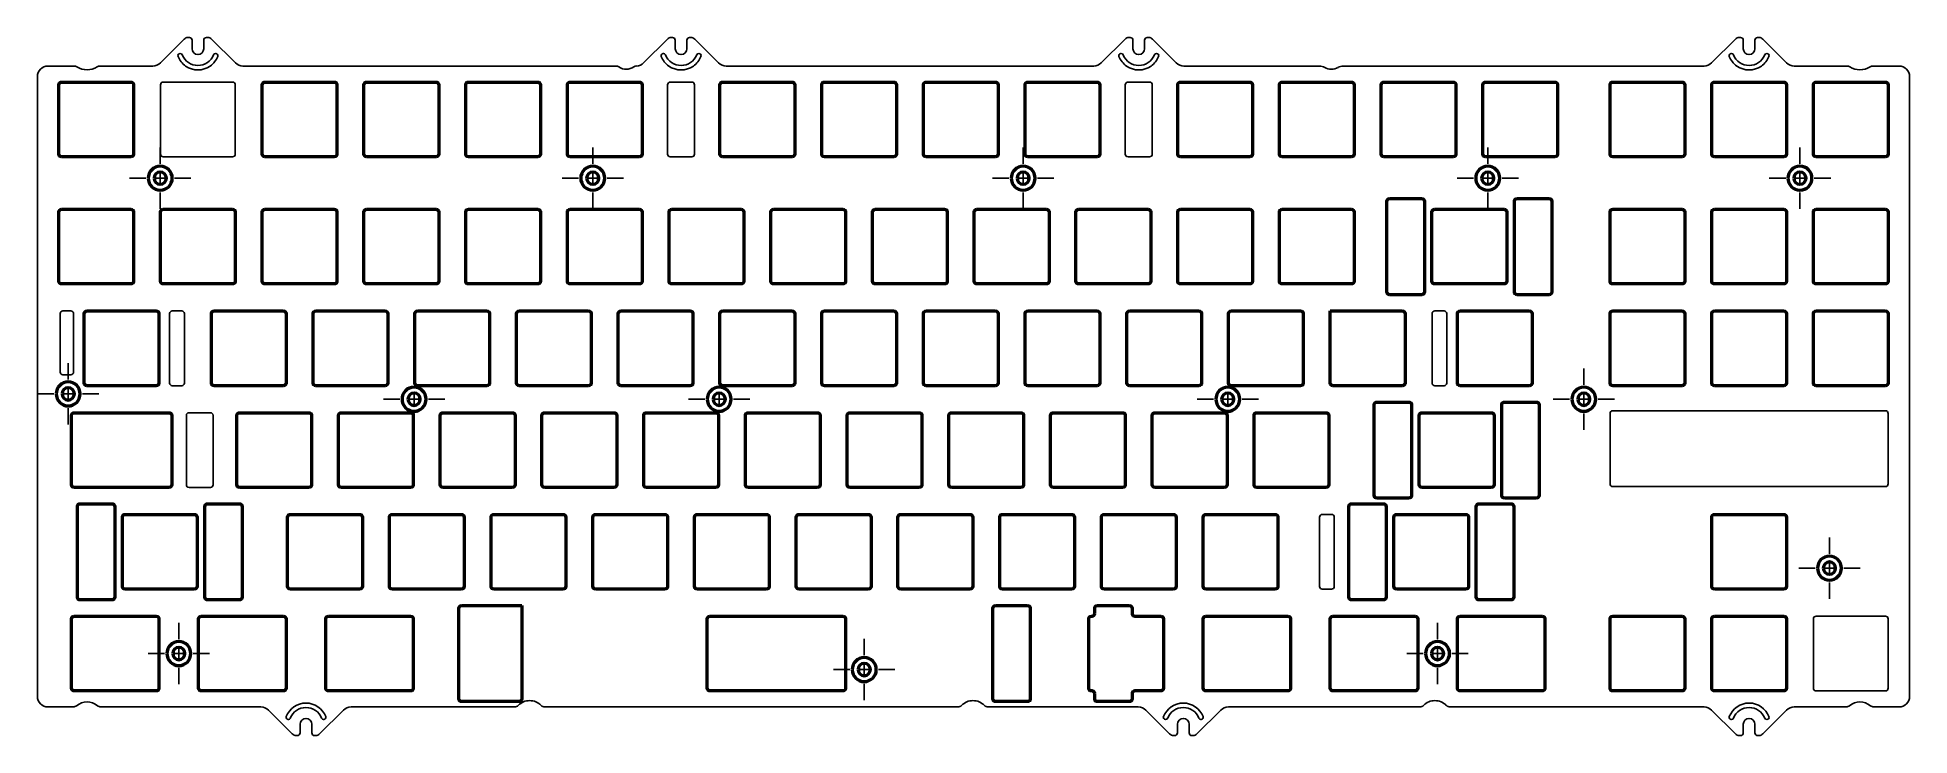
# Model space of a CAD drawing. Header units: millimetres. Extents: x 1045 to 1396, y -1258 to -1127.
import ezdxf

# ---------------------------------------------------------------- set-up
doc = ezdxf.new("R2010")
doc.units = ezdxf.units.MM
doc.header["$MEASUREMENT"] = 0
doc.linetypes.add('CENTER2', pattern=[28.575, 19.05, -3.175, 3.175, -3.175])
doc.layers.add('COMPOUND', color=7, linetype='CONTINUOUS')
doc.layers.add('Smart Centers', color=7, linetype='CENTER2', lineweight=25)
doc.layers.add('Visible', color=7, linetype='CONTINUOUS', lineweight=50)

# ---------------------------------------------------------------- blocks, each defined once
blk = doc.blocks.new('*U1')
at = {"layer": 'Smart Centers', "color": 0, "ltscale": 0.75, "transparency": 16777216}
for p, q in [((0, 2.68), (0, 5.75)), ((-5.75, 0), (-2.68, 0)), ((2.68, 0), (5.75, 0)), ((0, -5.75), (0, -2.68))]:
    blk.add_line(p, q, dxfattribs=at)
at = {"layer": 'Smart Centers', "color": 0, "linetype": 'Continuous', "ltscale": 0.75, "transparency": 16777216}
for p, q in [((-0.89, 0), (0.89, 0)), ((0, -0.89), (0, 0.89))]:
    blk.add_line(p, q, dxfattribs=at)
blk = doc.blocks.new('*U2')
at = {"layer": 'Smart Centers', "color": 0, "ltscale": 0.75, "transparency": 16777216}
for p, q in [((0, 2.68), (0, 5.75)), ((-5.75, 0), (-2.68, 0)), ((2.68, 0), (5.75, 0)), ((0, -5.75), (0, -2.68))]:
    blk.add_line(p, q, dxfattribs=at)
at = {"layer": 'Smart Centers', "color": 0, "linetype": 'Continuous', "ltscale": 0.75, "transparency": 16777216}
for p, q in [((-0.89, 0), (0.89, 0)), ((0, -0.89), (0, 0.89))]:
    blk.add_line(p, q, dxfattribs=at)
blk = doc.blocks.new('*U3')
at = {"layer": 'Smart Centers', "color": 0, "ltscale": 0.75, "transparency": 16777216}
for p, q in [((0, 2.68), (0, 5.75)), ((-5.75, 0), (-2.68, 0)), ((2.68, 0), (5.75, 0)), ((0, -5.75), (0, -2.68))]:
    blk.add_line(p, q, dxfattribs=at)
at = {"layer": 'Smart Centers', "color": 0, "linetype": 'Continuous', "ltscale": 0.75, "transparency": 16777216}
for p, q in [((-0.89, 0), (0.89, 0)), ((0, -0.89), (0, 0.89))]:
    blk.add_line(p, q, dxfattribs=at)
blk = doc.blocks.new('*U4')
at = {"layer": 'Smart Centers', "color": 0, "ltscale": 0.75, "transparency": 16777216}
for p, q in [((0, 2.68), (0, 5.75)), ((-5.75, 0), (-2.68, 0)), ((2.68, 0), (5.75, 0)), ((0, -5.75), (0, -2.68))]:
    blk.add_line(p, q, dxfattribs=at)
at = {"layer": 'Smart Centers', "color": 0, "linetype": 'Continuous', "ltscale": 0.75, "transparency": 16777216}
for p, q in [((-0.89, 0), (0.89, 0)), ((0, -0.89), (0, 0.89))]:
    blk.add_line(p, q, dxfattribs=at)
blk = doc.blocks.new('*U5')
at = {"layer": 'Smart Centers', "color": 0, "ltscale": 0.75, "transparency": 16777216}
for p, q in [((0, 2.68), (0, 5.75)), ((-5.75, 0), (-2.68, 0)), ((2.68, 0), (5.75, 0)), ((0, -5.75), (0, -2.68))]:
    blk.add_line(p, q, dxfattribs=at)
at = {"layer": 'Smart Centers', "color": 0, "linetype": 'Continuous', "ltscale": 0.75, "transparency": 16777216}
for p, q in [((-0.89, 0), (0.89, 0)), ((0, -0.89), (0, 0.89))]:
    blk.add_line(p, q, dxfattribs=at)
blk = doc.blocks.new('*U6')
at = {"layer": 'Smart Centers', "color": 0, "ltscale": 0.75, "transparency": 16777216}
for p, q in [((0, 2.68), (0, 5.75)), ((-5.75, 0), (-2.68, 0)), ((2.68, 0), (5.75, 0)), ((0, -5.75), (0, -2.68))]:
    blk.add_line(p, q, dxfattribs=at)
at = {"layer": 'Smart Centers', "color": 0, "linetype": 'Continuous', "ltscale": 0.75, "transparency": 16777216}
for p, q in [((-0.89, 0), (0.89, 0)), ((0, -0.89), (0, 0.89))]:
    blk.add_line(p, q, dxfattribs=at)
blk = doc.blocks.new('*U7')
at = {"layer": 'Smart Centers', "color": 0, "ltscale": 0.75, "transparency": 16777216}
for p, q in [((0, 2.68), (0, 5.75)), ((-5.75, 0), (-2.68, 0)), ((2.68, 0), (5.75, 0)), ((0, -5.75), (0, -2.68))]:
    blk.add_line(p, q, dxfattribs=at)
at = {"layer": 'Smart Centers', "color": 0, "linetype": 'Continuous', "ltscale": 0.75, "transparency": 16777216}
for p, q in [((-0.89, 0), (0.89, 0)), ((0, -0.89), (0, 0.89))]:
    blk.add_line(p, q, dxfattribs=at)
blk = doc.blocks.new('*U8')
at = {"layer": 'Smart Centers', "color": 0, "ltscale": 0.75, "transparency": 16777216}
for p, q in [((0, 2.68), (0, 5.75)), ((-5.75, 0), (-2.68, 0)), ((2.68, 0), (5.75, 0)), ((0, -5.75), (0, -2.68))]:
    blk.add_line(p, q, dxfattribs=at)
at = {"layer": 'Smart Centers', "color": 0, "linetype": 'Continuous', "ltscale": 0.75, "transparency": 16777216}
for p, q in [((-0.89, 0), (0.89, 0)), ((0, -0.89), (0, 0.89))]:
    blk.add_line(p, q, dxfattribs=at)
blk = doc.blocks.new('*U9')
at = {"layer": 'Smart Centers', "color": 0, "ltscale": 0.75, "transparency": 16777216}
for p, q in [((0, 2.68), (0, 5.75)), ((-5.75, 0), (-2.68, 0)), ((2.68, 0), (5.75, 0)), ((0, -5.75), (0, -2.68))]:
    blk.add_line(p, q, dxfattribs=at)
at = {"layer": 'Smart Centers', "color": 0, "linetype": 'Continuous', "ltscale": 0.75, "transparency": 16777216}
for p, q in [((-0.89, 0), (0.89, 0)), ((0, -0.89), (0, 0.89))]:
    blk.add_line(p, q, dxfattribs=at)
blk = doc.blocks.new('*U10')
at = {"layer": 'Smart Centers', "color": 0, "ltscale": 0.75, "transparency": 16777216}
for p, q in [((0, 2.68), (0, 5.75)), ((-5.75, 0), (-2.68, 0)), ((2.68, 0), (5.75, 0)), ((0, -5.75), (0, -2.68))]:
    blk.add_line(p, q, dxfattribs=at)
at = {"layer": 'Smart Centers', "color": 0, "linetype": 'Continuous', "ltscale": 0.75, "transparency": 16777216}
for p, q in [((-0.89, 0), (0.89, 0)), ((0, -0.89), (0, 0.89))]:
    blk.add_line(p, q, dxfattribs=at)
blk = doc.blocks.new('*U11')
at = {"layer": 'Smart Centers', "color": 0, "ltscale": 0.75, "transparency": 16777216}
for p, q in [((0, 2.68), (0, 5.75)), ((-5.75, 0), (-2.68, 0)), ((2.68, 0), (5.75, 0)), ((0, -5.75), (0, -2.68))]:
    blk.add_line(p, q, dxfattribs=at)
at = {"layer": 'Smart Centers', "color": 0, "linetype": 'Continuous', "ltscale": 0.75, "transparency": 16777216}
for p, q in [((-0.89, 0), (0.89, 0)), ((0, -0.89), (0, 0.89))]:
    blk.add_line(p, q, dxfattribs=at)
blk = doc.blocks.new('*U12')
at = {"layer": 'Smart Centers', "color": 0, "ltscale": 0.75, "transparency": 16777216}
for p, q in [((0, 2.68), (0, 5.75)), ((-5.75, 0), (-2.68, 0)), ((2.68, 0), (5.75, 0)), ((0, -5.75), (0, -2.68))]:
    blk.add_line(p, q, dxfattribs=at)
at = {"layer": 'Smart Centers', "color": 0, "linetype": 'Continuous', "ltscale": 0.75, "transparency": 16777216}
for p, q in [((-0.89, 0), (0.89, 0)), ((0, -0.89), (0, 0.89))]:
    blk.add_line(p, q, dxfattribs=at)
blk = doc.blocks.new('*U13')
at = {"layer": 'Smart Centers', "color": 0, "ltscale": 0.75, "transparency": 16777216}
for p, q in [((0, 2.68), (0, 5.75)), ((-5.75, 0), (-2.68, 0)), ((2.68, 0), (5.75, 0)), ((0, -5.75), (0, -2.68))]:
    blk.add_line(p, q, dxfattribs=at)
at = {"layer": 'Smart Centers', "color": 0, "linetype": 'Continuous', "ltscale": 0.75, "transparency": 16777216}
for p, q in [((-0.89, 0), (0.89, 0)), ((0, -0.89), (0, 0.89))]:
    blk.add_line(p, q, dxfattribs=at)

msp = doc.modelspace()

# ---------------------------------------------------------------- linework, layer by layer
at = {"layer": 'COMPOUND', "color": 7, "linetype": 'Continuous'}
for p, q in [((1072.5, -1127.54, 407.69), (1068.03, -1132.01, 407.69)), ((1073.21, -1127.25, 407.69), (1073.46, -1127.25, 407.69)), ((1073.96, -1129.35, 407.69), (1073.96, -1127.75, 407.69)), ((1076.16, -1127.75, 407.69), (1076.16, -1129.35, 407.69)), ((1076.66, -1127.25, 407.69), (1076.91, -1127.25, 407.69)), ((1082.08, -1132.01, 407.69), (1077.61, -1127.54, 407.69)), ((1162.99, -1127.54, 407.69), (1158.52, -1132.01, 407.69)), ((1163.7, -1127.25, 407.69), (1163.95, -1127.25, 407.69)), ((1164.45, -1129.35, 407.69), (1164.45, -1127.75, 407.69)), ((1166.65, -1127.75, 407.69), (1166.65, -1129.35, 407.69)), ((1167.15, -1127.25, 407.69), (1167.39, -1127.25, 407.69)), ((1172.57, -1132.01, 407.69), (1168.1, -1127.54, 407.69)), ((1248.72, -1127.54, 407.69), (1244.25, -1132.01, 407.69)), ((1249.42, -1127.25, 407.69), (1249.67, -1127.25, 407.69)), ((1250.17, -1129.35, 407.69), (1250.17, -1127.75, 407.69)), ((1252.37, -1127.75, 407.69), (1252.37, -1129.35, 407.69)), ((1252.87, -1127.25, 407.69), (1253.12, -1127.25, 407.69)), ((1258.3, -1132.01, 407.69), (1253.83, -1127.54, 407.69)), ((1363.02, -1127.54, 407.69), (1358.55, -1132.01, 407.69)), ((1363.72, -1127.25, 407.69), (1363.97, -1127.25, 407.69)), ((1364.47, -1129.35, 407.69), (1364.47, -1127.75, 407.69)), ((1366.67, -1127.75, 407.69), (1366.67, -1129.35, 407.69)), ((1367.17, -1127.25, 407.69), (1367.42, -1127.25, 407.69)), ((1372.6, -1132.01, 407.69), (1368.13, -1127.54, 407.69)), ((1071.72, -1130.25, 407.69), (1071.76, -1130.25, 407.69)), ((1078.36, -1130.25, 407.69), (1078.4, -1130.25, 407.69)), ((1162.21, -1130.25, 407.69), (1162.24, -1130.25, 407.69)), ((1168.85, -1130.25, 407.69), (1168.89, -1130.25, 407.69)), ((1247.93, -1130.25, 407.69), (1247.97, -1130.25, 407.69)), ((1254.57, -1130.25, 407.69), (1254.61, -1130.25, 407.69)), ((1362.23, -1130.25, 407.69), (1362.27, -1130.25, 407.69)), ((1368.87, -1130.25, 407.69), (1368.91, -1130.25, 407.69)), ((1045.01, -1134.6, 407.69), (1045.01, -1250.61, 407.69)), ((1051.87, -1132.6, 407.69), (1047.01, -1132.6, 407.69)), ((1056.72, -1132.6, 407.69), (1066.62, -1132.6, 407.69)), ((1068.56, -1135.6, 407.69), (1081.56, -1135.6, 407.69)), ((1083.5, -1132.6, 407.69), (1153.34, -1132.6, 407.69)), ((1163.52, -1135.6, 407.69), (1167.57, -1135.6, 407.69)), ((1173.99, -1132.6, 407.69), (1242.83, -1132.6, 407.69)), ((1249.25, -1135.6, 407.69), (1253.3, -1135.6, 407.69)), ((1259.71, -1132.6, 407.69), (1285.09, -1132.6, 407.69)), ((1289.58, -1132.6, 407.69), (1357.13, -1132.6, 407.69)), ((1374.01, -1132.6, 407.69), (1383.91, -1132.6, 407.69)), ((1393.62, -1132.6, 407.69), (1388.76, -1132.6, 407.69)), ((1395.62, -1250.61, 407.69), (1395.62, -1134.6, 407.69)), ((1068.06, -1149.1, 407.69), (1068.06, -1136.1, 407.69)), ((1082.06, -1136.1, 407.69), (1082.06, -1149.1, 407.69)), ((1163.02, -1149.1, 407.69), (1163.02, -1136.1, 407.69)), ((1168.07, -1136.1, 407.69), (1168.07, -1149.1, 407.69)), ((1248.75, -1149.1, 407.69), (1248.75, -1136.1, 407.69)), ((1253.8, -1136.1, 407.69), (1253.8, -1149.1, 407.69)), ((1081.56, -1149.6, 407.69), (1068.56, -1149.6, 407.69)), ((1167.57, -1149.6, 407.69), (1163.52, -1149.6, 407.69)), ((1253.3, -1149.6, 407.69), (1249.25, -1149.6, 407.69)), ((1049.27, -1189.9, 407.69), (1049.27, -1178.96, 407.69)), ((1049.77, -1178.46, 407.69), (1051.27, -1178.46, 407.69)), ((1051.77, -1178.96, 407.69), (1051.77, -1189.9, 407.69)), ((1069.77, -1191.96, 407.69), (1069.77, -1178.96, 407.69)), ((1070.27, -1178.46, 407.69), (1072.02, -1178.46, 407.69)), ((1072.52, -1191.96, 407.69), (1072.52, -1178.96, 407.69)), ((1306.2, -1178.96, 407.69), (1306.2, -1191.96, 407.69)), ((1306.7, -1178.46, 407.69), (1308.45, -1178.46, 407.69)), ((1308.95, -1178.96, 407.69), (1308.95, -1191.96, 407.69)), ((1051.27, -1190.4, 407.69), (1049.77, -1190.4, 407.69)), ((1072.02, -1192.46, 407.69), (1070.27, -1192.46, 407.69)), ((1308.45, -1192.46, 407.69), (1306.7, -1192.46, 407.69)), ((1072.9, -1198.01, 407.69), (1072.9, -1211.01, 407.69)), ((1073.4, -1197.51, 407.69), (1077.4, -1197.51, 407.69)), ((1077.9, -1211.01, 407.69), (1077.9, -1198.01, 407.69)), ((1339.52, -1197.65, 407.69), (1339.52, -1210.85, 407.69)), ((1391.12, -1197.15, 407.69), (1340.02, -1197.15, 407.69)), ((1391.62, -1197.65, 407.69), (1391.62, -1210.85, 407.69)), ((1077.4, -1211.51, 407.69), (1073.4, -1211.51, 407.69)), ((1340.02, -1211.35, 407.69), (1391.12, -1211.35, 407.69)), ((1285.63, -1216.56, 407.69), (1287.38, -1216.56, 407.69)), ((1285.13, -1217.06, 407.69), (1285.13, -1230.06, 407.69)), ((1287.88, -1217.06, 407.69), (1287.88, -1230.06, 407.69)), ((1287.38, -1230.56, 407.69), (1285.63, -1230.56, 407.69)), ((1377.62, -1236.11, 407.69), (1377.62, -1249.11, 407.69)), ((1391.12, -1235.61, 407.69), (1378.12, -1235.61, 407.69)), ((1391.62, -1249.11, 407.69), (1391.62, -1236.11, 407.69)), ((1378.12, -1249.61, 407.69), (1391.12, -1249.61, 407.69)), ((1051.69, -1252.61, 407.69), (1047.01, -1252.61, 407.69)), ((1086.86, -1252.61, 407.69), (1056.9, -1252.61, 407.69)), ((1088.27, -1253.2, 407.69), (1092.74, -1257.67, 407.69)), ((1092, -1254.96, 407.69), (1091.96, -1254.96, 407.69)), ((1097.85, -1257.67, 407.69), (1102.33, -1253.2, 407.69)), ((1098.64, -1254.96, 407.69), (1098.6, -1254.96, 407.69)), ((1134.35, -1252.61, 407.69), (1103.74, -1252.61, 407.69)), ((1140.05, -1252.61, 407.69), (1217.37, -1252.61, 407.69)), ((1251.17, -1252.61, 407.69), (1223.07, -1252.61, 407.69)), ((1252.58, -1253.2, 407.69), (1257.05, -1257.67, 407.69)), ((1256.3, -1254.96, 407.69), (1256.26, -1254.96, 407.69)), ((1262.16, -1257.67, 407.69), (1266.63, -1253.2, 407.69)), ((1262.95, -1254.96, 407.69), (1262.91, -1254.96, 407.69)), ((1303.88, -1252.61, 407.69), (1268.05, -1252.61, 407.69)), ((1357.13, -1252.61, 407.69), (1309.59, -1252.61, 407.69)), ((1358.55, -1253.2, 407.69), (1363.02, -1257.67, 407.69)), ((1362.27, -1254.96, 407.69), (1362.23, -1254.96, 407.69)), ((1368.13, -1257.67, 407.69), (1372.6, -1253.2, 407.69)), ((1368.91, -1254.96, 407.69), (1368.87, -1254.96, 407.69)), ((1383.73, -1252.61, 407.69), (1374.01, -1252.61, 407.69)), ((1393.62, -1252.61, 407.69), (1388.94, -1252.61, 407.69)), ((1093.45, -1257.96, 407.69), (1093.7, -1257.96, 407.69)), ((1094.2, -1257.46, 407.69), (1094.2, -1255.86, 407.69)), ((1096.4, -1255.86, 407.69), (1096.4, -1257.46, 407.69)), ((1097.15, -1257.96, 407.69), (1096.9, -1257.96, 407.69)), ((1258.01, -1257.96, 407.69), (1257.76, -1257.96, 407.69)), ((1258.51, -1257.46, 407.69), (1258.51, -1255.86, 407.69)), ((1260.71, -1255.86, 407.69), (1260.71, -1257.46, 407.69)), ((1261.45, -1257.96, 407.69), (1261.21, -1257.96, 407.69)), ((1363.97, -1257.96, 407.69), (1363.72, -1257.96, 407.69)), ((1364.47, -1257.46, 407.69), (1364.47, -1255.86, 407.69)), ((1366.67, -1255.86, 407.69), (1366.67, -1257.46, 407.69)), ((1367.42, -1257.96, 407.69), (1367.17, -1257.96, 407.69))]:
    msp.add_line(p, q, dxfattribs=at)
for centre, radius, start, end in [((1073.21, -1128.25, 407.69), 1, 90, 135), ((1073.46, -1127.75, 407.69), 0.5, 0, 90), ((1076.66, -1127.75, 407.69), 0.5, 90, -180), ((1076.91, -1128.25, 407.69), 1, 45, 90), ((1163.7, -1128.25, 407.69), 1, 90, 135), ((1163.95, -1127.75, 407.69), 0.5, 0, 90), ((1167.15, -1127.75, 407.69), 0.5, 90, 180), ((1167.39, -1128.25, 407.69), 1, 45, 90), ((1249.42, -1128.25, 407.69), 1, 90, 135), ((1249.67, -1127.75, 407.69), 0.5, 0, 90), ((1252.87, -1127.75, 407.69), 0.5, 90, 180), ((1253.12, -1128.25, 407.69), 1, 45, 90), ((1363.72, -1128.25, 407.69), 1, 90, 135), ((1363.97, -1127.75, 407.69), 0.5, 0, 90), ((1367.17, -1127.75, 407.69), 0.5, 90, 180), ((1367.42, -1128.25, 407.69), 1, 45, 90), ((1066.62, -1130.6, 407.69), 2, -90, -45), ((1071.72, -1130.65, 407.69), 0.4, 90, -158.7384), ((1075.06, -1129.35, 407.69), 3.98, -158.7384, -125.3566), ((1071.76, -1130.65, 407.69), 0.4, 21.4813, 90), ((1075.06, -1129.35, 407.69), 3.15, -158.5187, -21.4813), ((1075.06, -1129.35, 407.69), 1.1, -180, 0), ((1075.06, -1129.35, 407.69), 3.98, -54.6434, -21.2616), ((1078.36, -1130.65, 407.69), 0.4, 90, 158.5187), ((1078.4, -1130.65, 407.69), 0.4, -21.2616, 90), ((1083.5, -1130.6, 407.69), 2, -135, -90), ((1157.11, -1130.6, 407.69), 2, -87.0127, -45), ((1162.21, -1130.65, 407.69), 0.4, 90, -158.7384), ((1165.55, -1129.35, 407.69), 3.98, 201.2616, 234.6434), ((1162.24, -1130.65, 407.69), 0.4, 21.4813, 90), ((1165.55, -1129.35, 407.69), 3.15, -158.5187, -21.4813), ((1165.55, -1129.35, 407.69), 1.1, 180, 0), ((1165.55, -1129.35, 407.69), 3.98, 305.3566, 338.7384), ((1168.85, -1130.65, 407.69), 0.4, 90, 158.5187), ((1168.89, -1130.65, 407.69), 0.4, -21.2616, 90), ((1173.99, -1130.6, 407.69), 2, -135, -90), ((1242.83, -1130.6, 407.69), 2, -90, -45), ((1247.93, -1130.65, 407.69), 0.4, 90, -158.7384), ((1251.27, -1129.35, 407.69), 3.98, 201.2616, 234.6434), ((1247.97, -1130.65, 407.69), 0.4, 21.4813, 90), ((1251.27, -1129.35, 407.69), 3.15, -158.5187, -21.4813), ((1251.27, -1129.35, 407.69), 1.1, 180, 0), ((1251.27, -1129.35, 407.69), 3.98, 305.3566, 338.7384), ((1254.57, -1130.65, 407.69), 0.4, 90, 158.5187), ((1254.61, -1130.65, 407.69), 0.4, -21.2616, 90), ((1259.71, -1130.6, 407.69), 2, -135, -90), ((1357.13, -1130.6, 407.69), 2, -90, -45), ((1362.23, -1130.65, 407.69), 0.4, 90, -158.7384), ((1365.57, -1129.35, 407.69), 3.98, 201.2616, 234.6434), ((1362.27, -1130.65, 407.69), 0.4, 21.4813, 90), ((1365.57, -1129.35, 407.69), 3.15, -158.5187, -21.4813), ((1365.57, -1129.35, 407.69), 1.1, 180, 0), ((1365.57, -1129.35, 407.69), 3.98, 305.3566, 338.7384), ((1368.87, -1130.65, 407.69), 0.4, 90, 158.5187), ((1368.91, -1130.65, 407.69), 0.4, -21.2616, 90), ((1374.01, -1130.6, 407.69), 2, -135, -90), ((1047.01, -1134.6, 407.69), 2, 90, 180), ((1051.87, -1133.6, 407.69), 1, 57.3625, 90), ((1054.3, -1129.81, 407.69), 3.5, -122.6375, -57.3625), ((1056.72, -1133.6, 407.69), 1, 90, 122.6375), ((1068.56, -1136.1, 407.69), 0.5, 90, 180), ((1075.06, -1129.35, 407.69), 3.98, -125.3566, -54.6434), ((1081.56, -1136.1, 407.69), 0.5, 0, 90), ((1153.34, -1133.6, 407.69), 1, 55.9318, 90), ((1155.3, -1130.7, 407.69), 2.5, -124.0682, -55.8128), ((1157.26, -1133.59, 407.69), 1, 92.9873, 124.1872), ((1163.52, -1136.1, 407.69), 0.5, 90, 180), ((1165.55, -1129.35, 407.69), 3.98, 234.6434, 305.3566), ((1167.57, -1136.1, 407.69), 0.5, 0, 90), ((1249.25, -1136.1, 407.69), 0.5, 90, 180), ((1251.27, -1129.35, 407.69), 3.98, 234.6434, 305.3566), ((1253.3, -1136.1, 407.69), 0.5, 0, 90), ((1285.09, -1134.6, 407.69), 2, 60.0557, 90), ((1287.33, -1130.7, 407.69), 2.5, -119.9443, -60.0557), ((1289.58, -1134.6, 407.69), 2, 90, 119.9443), ((1365.57, -1129.35, 407.69), 3.98, 234.6434, 305.3566), ((1383.91, -1133.6, 407.69), 1, 57.3625, 90), ((1386.33, -1129.81, 407.69), 3.5, -122.6375, -57.3625), ((1388.76, -1133.6, 407.69), 1, 90, 122.6375), ((1393.62, -1134.6, 407.69), 2, 0, 90), ((1068.56, -1149.1, 407.69), 0.5, 180, -90), ((1081.56, -1149.1, 407.69), 0.5, -90, 0), ((1163.52, -1149.1, 407.69), 0.5, 180, -90), ((1167.57, -1149.1, 407.69), 0.5, -90, 0), ((1249.25, -1149.1, 407.69), 0.5, 180, -90), ((1253.3, -1149.1, 407.69), 0.5, -90, 0), ((1049.77, -1178.96, 407.69), 0.5, 90, 180), ((1051.27, -1178.96, 407.69), 0.5, 0, 90), ((1070.27, -1178.96, 407.69), 0.5, 90, 180), ((1072.02, -1178.96, 407.69), 0.5, 0, 90), ((1306.7, -1178.96, 407.69), 0.5, 90, 180), ((1308.45, -1178.96, 407.69), 0.5, 0, 90), ((1049.77, -1189.9, 407.69), 0.5, 180, 270), ((1051.27, -1189.9, 407.69), 0.5, 270, 0), ((1070.27, -1191.96, 407.69), 0.5, 180, -90), ((1072.02, -1191.96, 407.69), 0.5, -90, 0), ((1306.7, -1191.96, 407.69), 0.5, 180, 270), ((1308.45, -1191.96, 407.69), 0.5, 270, 0), ((1073.4, -1198.01, 407.69), 0.5, 90, 180), ((1077.4, -1198.01, 407.69), 0.5, 0, 90), ((1340.02, -1197.65, 407.69), 0.5, 90, 180), ((1391.12, -1197.65, 407.69), 0.5, 0, 90), ((1073.4, -1211.01, 407.69), 0.5, 180, -90), ((1077.4, -1211.01, 407.69), 0.5, -90, 0), ((1340.02, -1210.85, 407.69), 0.5, 180, -90), ((1391.12, -1210.85, 407.69), 0.5, -90, 0), ((1285.63, -1217.06, 407.69), 0.5, 90, 180), ((1287.38, -1217.06, 407.69), 0.5, 0, 90), ((1285.63, -1230.06, 407.69), 0.5, 180, 270), ((1287.38, -1230.06, 407.69), 0.5, 270, 0), ((1378.12, -1236.11, 407.69), 0.5, 90, 180), ((1391.12, -1236.11, 407.69), 0.5, 0, 90), ((1047.01, -1250.61, 407.69), 2, 180, -90), ((1054.3, -1254.65, 407.69), 3, 49.4246, 130.5754), ((1137.2, -1254.42, 407.69), 3, 44.5511, 135.4489), ((1220.22, -1254.42, 407.69), 3, 44.5511, 135.4489), ((1306.73, -1254.42, 407.69), 3, 44.5511, 135.4489), ((1378.12, -1249.11, 407.69), 0.5, 180, -90), ((1386.33, -1254.65, 407.69), 3, 49.4246, 130.5754), ((1391.12, -1249.11, 407.69), 0.5, -90, 0), ((1393.62, -1250.61, 407.69), 2, -90, 0), ((1051.69, -1251.61, 407.69), 1, -90, -49.4246), ((1056.9, -1251.61, 407.69), 1, -130.5754, -90), ((1086.86, -1254.61, 407.69), 2, 45, 90), ((1091.96, -1254.56, 407.69), 0.4, 158.7384, -90), ((1095.3, -1255.86, 407.69), 3.98, 21.2616, 158.7384), ((1092, -1254.56, 407.69), 0.4, -90, -21.4813), ((1095.3, -1255.86, 407.69), 3.15, 21.4813, 158.5187), ((1095.3, -1255.86, 407.69), 1.1, 0, 180), ((1098.6, -1254.56, 407.69), 0.4, -158.5187, -90), ((1098.64, -1254.56, 407.69), 0.4, -90, 21.2616), ((1103.74, -1254.61, 407.69), 2, 90, 135), ((1134.35, -1251.61, 407.69), 1, -90, -44.5511), ((1140.05, -1251.61, 407.69), 1, -135.4489, -90), ((1217.37, -1251.61, 407.69), 1, -90, -44.5511), ((1223.07, -1251.61, 407.69), 1, -135.4489, -90), ((1251.17, -1254.61, 407.69), 2, 45, 90), ((1256.26, -1254.56, 407.69), 0.4, 158.7384, -90), ((1259.61, -1255.86, 407.69), 3.98, 21.2616, 158.7384), ((1256.3, -1254.56, 407.69), 0.4, -90, -21.4813), ((1259.61, -1255.86, 407.69), 3.15, 21.4813, 158.5187), ((1259.61, -1255.86, 407.69), 1.1, 0, 180), ((1262.91, -1254.56, 407.69), 0.4, -158.5187, -90), ((1262.95, -1254.56, 407.69), 0.4, -90, 21.2616), ((1268.05, -1254.61, 407.69), 2, 90, 135), ((1303.88, -1251.61, 407.69), 1, -90, -44.5511), ((1309.59, -1251.61, 407.69), 1, -135.4489, -90), ((1357.13, -1254.61, 407.69), 2, 45, 90), ((1362.23, -1254.56, 407.69), 0.4, 158.7384, -90), ((1365.57, -1255.86, 407.69), 3.98, 21.2616, 158.7384), ((1362.27, -1254.56, 407.69), 0.4, -90, -21.4813), ((1365.57, -1255.86, 407.69), 3.15, 21.4813, 158.5187), ((1365.57, -1255.86, 407.69), 1.1, 0, 180), ((1368.87, -1254.56, 407.69), 0.4, -158.5187, -90), ((1368.91, -1254.56, 407.69), 0.4, -90, 21.2616), ((1374.01, -1254.61, 407.69), 2, 90, 135), ((1383.73, -1251.61, 407.69), 1, -90, -49.4246), ((1388.94, -1251.61, 407.69), 1, -130.5754, -90), ((1093.45, -1256.96, 407.69), 1, -135, -90), ((1093.7, -1257.46, 407.69), 0.5, -90, 0), ((1096.9, -1257.46, 407.69), 0.5, 180, -90), ((1097.15, -1256.96, 407.69), 1, -90, -45), ((1257.76, -1256.96, 407.69), 1, -135, -90), ((1258.01, -1257.46, 407.69), 0.5, -90, 0), ((1261.21, -1257.46, 407.69), 0.5, 180, -90), ((1261.45, -1256.96, 407.69), 1, -90, -45), ((1363.72, -1256.96, 407.69), 1, -135, -90), ((1363.97, -1257.46, 407.69), 0.5, -90, 0), ((1367.17, -1257.46, 407.69), 0.5, 180, -90), ((1367.42, -1256.96, 407.69), 1, -90, -45)]:
    msp.add_arc(centre, radius, start, end, dxfattribs=at)
at = {"layer": 'Visible'}
for p, q in [((1049.51, -1135.6, 407.69), (1062.51, -1135.6, 407.69)), ((1087.61, -1135.6, 407.69), (1100.61, -1135.6, 407.69)), ((1106.66, -1135.6, 407.69), (1119.66, -1135.6, 407.69)), ((1125.71, -1135.6, 407.69), (1138.71, -1135.6, 407.69)), ((1144.76, -1135.6, 407.69), (1157.76, -1135.6, 407.69)), ((1173.33, -1135.6, 407.69), (1186.33, -1135.6, 407.69)), ((1192.38, -1135.6, 407.69), (1205.38, -1135.6, 407.69)), ((1211.43, -1135.6, 407.69), (1224.43, -1135.6, 407.69)), ((1230.48, -1135.6, 407.69), (1243.48, -1135.6, 407.69)), ((1259.06, -1135.6, 407.69), (1272.06, -1135.6, 407.69)), ((1278.11, -1135.6, 407.69), (1291.11, -1135.6, 407.69)), ((1297.16, -1135.6, 407.69), (1310.16, -1135.6, 407.69)), ((1316.21, -1135.6, 407.69), (1329.21, -1135.6, 407.69)), ((1340.02, -1135.6, 407.69), (1353.02, -1135.6, 407.69)), ((1359.07, -1135.6, 407.69), (1372.07, -1135.6, 407.69)), ((1378.12, -1135.6, 407.69), (1391.12, -1135.6, 407.69)), ((1049.01, -1149.1, 407.69), (1049.01, -1136.1, 407.69)), ((1063.01, -1136.1, 407.69), (1063.01, -1149.1, 407.69)), ((1087.11, -1149.1, 407.69), (1087.11, -1136.1, 407.69)), ((1101.11, -1136.1, 407.69), (1101.11, -1149.1, 407.69)), ((1106.16, -1149.1, 407.69), (1106.16, -1136.1, 407.69)), ((1120.16, -1136.1, 407.69), (1120.16, -1149.1, 407.69)), ((1125.21, -1149.1, 407.69), (1125.21, -1136.1, 407.69)), ((1139.21, -1136.1, 407.69), (1139.21, -1149.1, 407.69)), ((1144.26, -1149.1, 407.69), (1144.26, -1136.1, 407.69)), ((1158.26, -1136.1, 407.69), (1158.26, -1149.1, 407.69)), ((1172.83, -1149.1, 407.69), (1172.83, -1136.1, 407.69)), ((1186.83, -1136.1, 407.69), (1186.83, -1149.1, 407.69)), ((1191.88, -1149.1, 407.69), (1191.88, -1136.1, 407.69)), ((1205.88, -1136.1, 407.69), (1205.88, -1149.1, 407.69)), ((1210.93, -1149.1, 407.69), (1210.93, -1136.1, 407.69)), ((1224.93, -1136.1, 407.69), (1224.93, -1149.1, 407.69)), ((1229.98, -1149.1, 407.69), (1229.98, -1136.1, 407.69)), ((1243.98, -1136.1, 407.69), (1243.98, -1149.1, 407.69)), ((1258.56, -1149.1, 407.69), (1258.56, -1136.1, 407.69)), ((1272.56, -1136.1, 407.69), (1272.56, -1149.1, 407.69)), ((1277.61, -1149.1, 407.69), (1277.61, -1136.1, 407.69)), ((1291.61, -1136.1, 407.69), (1291.61, -1149.1, 407.69)), ((1296.66, -1149.1, 407.69), (1296.66, -1136.1, 407.69)), ((1310.66, -1136.1, 407.69), (1310.66, -1149.1, 407.69)), ((1315.71, -1149.1, 407.69), (1315.71, -1136.1, 407.69)), ((1329.71, -1136.1, 407.69), (1329.71, -1149.1, 407.69)), ((1339.52, -1149.1, 407.69), (1339.52, -1136.1, 407.69)), ((1353.52, -1136.1, 407.69), (1353.52, -1149.1, 407.69)), ((1358.57, -1149.1, 407.69), (1358.57, -1136.1, 407.69)), ((1372.57, -1136.1, 407.69), (1372.57, -1149.1, 407.69)), ((1377.62, -1149.1, 407.69), (1377.62, -1136.1, 407.69)), ((1391.62, -1136.1, 407.69), (1391.62, -1149.1, 407.69)), ((1062.51, -1149.6, 407.69), (1049.51, -1149.6, 407.69)), ((1100.61, -1149.6, 407.69), (1087.61, -1149.6, 407.69)), ((1119.66, -1149.6, 407.69), (1106.66, -1149.6, 407.69)), ((1138.71, -1149.6, 407.69), (1125.71, -1149.6, 407.69)), ((1157.76, -1149.6, 407.69), (1144.76, -1149.6, 407.69)), ((1186.33, -1149.6, 407.69), (1173.33, -1149.6, 407.69)), ((1205.38, -1149.6, 407.69), (1192.38, -1149.6, 407.69)), ((1224.43, -1149.6, 407.69), (1211.43, -1149.6, 407.69)), ((1243.48, -1149.6, 407.69), (1230.48, -1149.6, 407.69)), ((1272.06, -1149.6, 407.69), (1259.06, -1149.6, 407.69)), ((1291.11, -1149.6, 407.69), (1278.11, -1149.6, 407.69)), ((1310.16, -1149.6, 407.69), (1297.16, -1149.6, 407.69)), ((1329.21, -1149.6, 407.69), (1316.21, -1149.6, 407.69)), ((1353.02, -1149.6, 407.69), (1340.02, -1149.6, 407.69)), ((1372.07, -1149.6, 407.69), (1359.07, -1149.6, 407.69)), ((1391.12, -1149.6, 407.69), (1378.12, -1149.6, 407.69)), ((1049.01, -1172.91, 407.69), (1049.01, -1159.91, 407.69)), ((1049.51, -1159.41, 407.69), (1062.51, -1159.41, 407.69)), ((1063.01, -1159.91, 407.69), (1063.01, -1172.91, 407.69)), ((1068.06, -1172.91, 407.69), (1068.06, -1159.91, 407.69)), ((1068.56, -1159.41, 407.69), (1081.56, -1159.41, 407.69)), ((1082.06, -1159.91, 407.69), (1082.06, -1172.91, 407.69)), ((1087.11, -1172.91, 407.69), (1087.11, -1159.91, 407.69)), ((1087.61, -1159.41, 407.69), (1100.61, -1159.41, 407.69)), ((1101.11, -1159.91, 407.69), (1101.11, -1172.91, 407.69)), ((1106.16, -1172.91, 407.69), (1106.16, -1159.91, 407.69)), ((1106.66, -1159.41, 407.69), (1119.66, -1159.41, 407.69)), ((1120.16, -1159.91, 407.69), (1120.16, -1172.91, 407.69)), ((1125.21, -1172.91, 407.69), (1125.21, -1159.91, 407.69)), ((1125.71, -1159.41, 407.69), (1138.71, -1159.41, 407.69)), ((1139.21, -1159.91, 407.69), (1139.21, -1172.91, 407.69)), ((1144.26, -1172.91, 407.69), (1144.26, -1159.91, 407.69)), ((1144.76, -1159.41, 407.69), (1157.76, -1159.41, 407.69)), ((1158.26, -1159.91, 407.69), (1158.26, -1172.91, 407.69)), ((1163.31, -1172.91, 407.69), (1163.31, -1159.91, 407.69)), ((1163.81, -1159.41, 407.69), (1176.81, -1159.41, 407.69)), ((1177.31, -1159.91, 407.69), (1177.31, -1172.91, 407.69)), ((1182.36, -1172.91, 407.69), (1182.36, -1159.91, 407.69)), ((1182.86, -1159.41, 407.69), (1195.86, -1159.41, 407.69)), ((1196.36, -1159.91, 407.69), (1196.36, -1172.91, 407.69)), ((1201.41, -1172.91, 407.69), (1201.41, -1159.91, 407.69)), ((1201.91, -1159.41, 407.69), (1214.91, -1159.41, 407.69)), ((1215.41, -1159.91, 407.69), (1215.41, -1172.91, 407.69)), ((1220.46, -1172.91, 407.69), (1220.46, -1159.91, 407.69)), ((1220.96, -1159.41, 407.69), (1233.96, -1159.41, 407.69)), ((1234.46, -1159.91, 407.69), (1234.46, -1172.91, 407.69)), ((1239.51, -1172.91, 407.69), (1239.51, -1159.91, 407.69)), ((1240.01, -1159.41, 407.69), (1253.01, -1159.41, 407.69)), ((1253.51, -1159.91, 407.69), (1253.51, -1172.91, 407.69)), ((1258.56, -1172.91, 407.69), (1258.56, -1159.91, 407.69)), ((1259.06, -1159.41, 407.69), (1272.06, -1159.41, 407.69)), ((1272.56, -1159.91, 407.69), (1272.56, -1172.91, 407.69)), ((1277.61, -1172.91, 407.69), (1277.61, -1159.91, 407.69)), ((1278.11, -1159.41, 407.69), (1291.11, -1159.41, 407.69)), ((1291.61, -1159.91, 407.69), (1291.61, -1172.91, 407.69)), ((1297.75, -1174.91, 407.69), (1297.75, -1157.91, 407.69)), ((1298.25, -1157.41, 407.69), (1304.25, -1157.41, 407.69)), ((1304.75, -1157.91, 407.69), (1304.75, -1174.91, 407.69)), ((1306.18, -1172.91, 407.69), (1306.18, -1159.91, 407.69)), ((1306.68, -1159.41, 407.69), (1319.68, -1159.41, 407.69)), ((1320.18, -1159.91, 407.69), (1320.18, -1172.91, 407.69)), ((1321.62, -1174.91, 407.69), (1321.62, -1157.91, 407.69)), ((1322.12, -1157.41, 407.69), (1328.12, -1157.41, 407.69)), ((1328.62, -1157.91, 407.69), (1328.62, -1174.91, 407.69)), ((1339.52, -1172.91, 407.69), (1339.52, -1159.91, 407.69)), ((1340.02, -1159.41, 407.69), (1353.02, -1159.41, 407.69)), ((1353.52, -1159.91, 407.69), (1353.52, -1172.91, 407.69)), ((1358.57, -1172.91, 407.69), (1358.57, -1159.91, 407.69)), ((1359.07, -1159.41, 407.69), (1372.07, -1159.41, 407.69)), ((1372.57, -1159.91, 407.69), (1372.57, -1172.91, 407.69)), ((1377.62, -1172.91, 407.69), (1377.62, -1159.91, 407.69)), ((1378.12, -1159.41, 407.69), (1391.12, -1159.41, 407.69)), ((1391.62, -1159.91, 407.69), (1391.62, -1172.91, 407.69)), ((1062.51, -1173.41, 407.69), (1049.51, -1173.41, 407.69)), ((1081.56, -1173.41, 407.69), (1068.56, -1173.41, 407.69)), ((1100.61, -1173.41, 407.69), (1087.61, -1173.41, 407.69)), ((1119.66, -1173.41, 407.69), (1106.66, -1173.41, 407.69)), ((1138.71, -1173.41, 407.69), (1125.71, -1173.41, 407.69)), ((1157.76, -1173.41, 407.69), (1144.76, -1173.41, 407.69)), ((1176.81, -1173.41, 407.69), (1163.81, -1173.41, 407.69)), ((1195.86, -1173.41, 407.69), (1182.86, -1173.41, 407.69)), ((1214.91, -1173.41, 407.69), (1201.91, -1173.41, 407.69)), ((1233.96, -1173.41, 407.69), (1220.96, -1173.41, 407.69)), ((1253.01, -1173.41, 407.69), (1240.01, -1173.41, 407.69)), ((1272.06, -1173.41, 407.69), (1259.06, -1173.41, 407.69)), ((1291.11, -1173.41, 407.69), (1278.11, -1173.41, 407.69)), ((1319.68, -1173.41, 407.69), (1306.68, -1173.41, 407.69)), ((1353.02, -1173.41, 407.69), (1340.02, -1173.41, 407.69)), ((1372.07, -1173.41, 407.69), (1359.07, -1173.41, 407.69)), ((1391.12, -1173.41, 407.69), (1378.12, -1173.41, 407.69)), ((1304.25, -1175.41, 407.69), (1298.25, -1175.41, 407.69)), ((1328.12, -1175.41, 407.69), (1322.12, -1175.41, 407.69)), ((1053.77, -1191.96, 407.69), (1053.77, -1178.96, 407.69)), ((1054.27, -1178.46, 407.69), (1067.27, -1178.46, 407.69)), ((1067.77, -1178.96, 407.69), (1067.77, -1191.96, 407.69)), ((1077.58, -1191.96, 407.69), (1077.58, -1178.96, 407.69)), ((1078.08, -1178.46, 407.69), (1091.08, -1178.46, 407.69)), ((1091.58, -1178.96, 407.69), (1091.58, -1191.96, 407.69)), ((1096.63, -1191.96, 407.69), (1096.63, -1178.96, 407.69)), ((1097.13, -1178.46, 407.69), (1110.13, -1178.46, 407.69)), ((1110.63, -1178.96, 407.69), (1110.63, -1191.96, 407.69)), ((1115.68, -1191.96, 407.69), (1115.68, -1178.96, 407.69)), ((1116.18, -1178.46, 407.69), (1129.18, -1178.46, 407.69)), ((1129.68, -1178.96, 407.69), (1129.68, -1191.96, 407.69)), ((1134.73, -1191.96, 407.69), (1134.73, -1178.96, 407.69)), ((1135.23, -1178.46, 407.69), (1148.23, -1178.46, 407.69)), ((1148.73, -1178.96, 407.69), (1148.73, -1191.96, 407.69)), ((1153.78, -1191.96, 407.69), (1153.78, -1178.96, 407.69)), ((1154.28, -1178.46, 407.69), (1167.28, -1178.46, 407.69)), ((1167.78, -1178.96, 407.69), (1167.78, -1191.96, 407.69)), ((1172.83, -1191.96, 407.69), (1172.83, -1178.96, 407.69)), ((1173.33, -1178.46, 407.69), (1186.33, -1178.46, 407.69)), ((1186.83, -1178.96, 407.69), (1186.83, -1191.96, 407.69)), ((1191.88, -1191.96, 407.69), (1191.88, -1178.96, 407.69)), ((1192.38, -1178.46, 407.69), (1205.38, -1178.46, 407.69)), ((1205.88, -1178.96, 407.69), (1205.88, -1191.96, 407.69)), ((1210.93, -1191.96, 407.69), (1210.93, -1178.96, 407.69)), ((1211.43, -1178.46, 407.69), (1224.43, -1178.46, 407.69)), ((1224.93, -1178.96, 407.69), (1224.93, -1191.96, 407.69)), ((1229.98, -1191.96, 407.69), (1229.98, -1178.96, 407.69)), ((1230.48, -1178.46, 407.69), (1243.48, -1178.46, 407.69)), ((1243.98, -1178.96, 407.69), (1243.98, -1191.96, 407.69)), ((1249.03, -1191.96, 407.69), (1249.03, -1178.96, 407.69)), ((1249.53, -1178.46, 407.69), (1262.53, -1178.46, 407.69)), ((1263.03, -1178.96, 407.69), (1263.03, -1191.96, 407.69)), ((1268.08, -1191.96, 407.69), (1268.08, -1178.96, 407.69)), ((1268.58, -1178.46, 407.69), (1281.58, -1178.46, 407.69)), ((1282.08, -1178.96, 407.69), (1282.08, -1191.96, 407.69)), ((1287.13, -1178.46, 407.69), (1300.63, -1178.46, 407.69)), ((1287.13, -1191.96, 407.69), (1287.13, -1178.46, 407.69)), ((1301.13, -1178.96, 407.69), (1301.13, -1191.96, 407.69)), ((1310.95, -1191.96, 407.69), (1310.95, -1178.96, 407.69)), ((1311.45, -1178.46, 407.69), (1324.45, -1178.46, 407.69)), ((1324.95, -1178.96, 407.69), (1324.95, -1191.96, 407.69)), ((1339.52, -1191.96, 407.69), (1339.52, -1178.96, 407.69)), ((1340.02, -1178.46, 407.69), (1353.02, -1178.46, 407.69)), ((1353.52, -1178.96, 407.69), (1353.52, -1191.96, 407.69)), ((1358.57, -1191.96, 407.69), (1358.57, -1178.96, 407.69)), ((1359.07, -1178.46, 407.69), (1372.07, -1178.46, 407.69)), ((1372.57, -1178.96, 407.69), (1372.57, -1191.96, 407.69)), ((1377.62, -1191.96, 407.69), (1377.62, -1178.96, 407.69)), ((1378.12, -1178.46, 407.69), (1391.12, -1178.46, 407.69)), ((1391.62, -1178.96, 407.69), (1391.62, -1191.96, 407.69)), ((1067.27, -1192.46, 407.69), (1054.27, -1192.46, 407.69)), ((1091.08, -1192.46, 407.69), (1078.08, -1192.46, 407.69)), ((1110.13, -1192.46, 407.69), (1097.13, -1192.46, 407.69)), ((1129.18, -1192.46, 407.69), (1116.18, -1192.46, 407.69)), ((1148.23, -1192.46, 407.69), (1135.23, -1192.46, 407.69)), ((1167.28, -1192.46, 407.69), (1154.28, -1192.46, 407.69)), ((1186.33, -1192.46, 407.69), (1173.33, -1192.46, 407.69)), ((1205.38, -1192.46, 407.69), (1192.38, -1192.46, 407.69)), ((1224.43, -1192.46, 407.69), (1211.43, -1192.46, 407.69)), ((1243.48, -1192.46, 407.69), (1230.48, -1192.46, 407.69)), ((1262.53, -1192.46, 407.69), (1249.53, -1192.46, 407.69)), ((1281.58, -1192.46, 407.69), (1268.58, -1192.46, 407.69)), ((1300.63, -1192.46, 407.69), (1287.63, -1192.46, 407.69)), ((1295.86, -1195.51, 407.69), (1301.86, -1195.51, 407.69)), ((1324.45, -1192.46, 407.69), (1311.45, -1192.46, 407.69)), ((1319.74, -1195.51, 407.69), (1325.74, -1195.51, 407.69)), ((1353.02, -1192.46, 407.69), (1340.02, -1192.46, 407.69)), ((1372.07, -1192.46, 407.69), (1359.07, -1192.46, 407.69)), ((1391.12, -1192.46, 407.69), (1378.12, -1192.46, 407.69)), ((1051.39, -1211.01, 407.69), (1051.39, -1198.01, 407.69)), ((1051.89, -1197.51, 407.69), (1069.65, -1197.51, 407.69)), ((1070.15, -1198.01, 407.69), (1070.15, -1211.01, 407.69)), ((1082.35, -1211.01, 407.69), (1082.35, -1198.01, 407.69)), ((1082.85, -1197.51, 407.69), (1095.85, -1197.51, 407.69)), ((1096.35, -1198.01, 407.69), (1096.35, -1211.01, 407.69)), ((1101.4, -1211.01, 407.69), (1101.4, -1198.01, 407.69)), ((1101.9, -1197.51, 407.69), (1114.9, -1197.51, 407.69)), ((1115.4, -1198.01, 407.69), (1115.4, -1211.01, 407.69)), ((1120.45, -1211.01, 407.69), (1120.45, -1198.01, 407.69)), ((1120.95, -1197.51, 407.69), (1133.95, -1197.51, 407.69)), ((1134.45, -1198.01, 407.69), (1134.45, -1211.01, 407.69)), ((1139.5, -1211.01, 407.69), (1139.5, -1198.01, 407.69)), ((1140, -1197.51, 407.69), (1153, -1197.51, 407.69)), ((1153.5, -1198.01, 407.69), (1153.5, -1211.01, 407.69)), ((1158.55, -1211.01, 407.69), (1158.55, -1198.01, 407.69)), ((1159.05, -1197.51, 407.69), (1172.05, -1197.51, 407.69)), ((1172.55, -1198.01, 407.69), (1172.55, -1211.01, 407.69)), ((1177.6, -1211.01, 407.69), (1177.6, -1198.01, 407.69)), ((1178.1, -1197.51, 407.69), (1191.1, -1197.51, 407.69)), ((1191.6, -1198.01, 407.69), (1191.6, -1211.01, 407.69)), ((1196.65, -1211.01, 407.69), (1196.65, -1198.01, 407.69)), ((1197.15, -1197.51, 407.69), (1210.15, -1197.51, 407.69)), ((1210.65, -1198.01, 407.69), (1210.65, -1211.01, 407.69)), ((1215.7, -1211.01, 407.69), (1215.7, -1198.01, 407.69)), ((1216.2, -1197.51, 407.69), (1229.2, -1197.51, 407.69)), ((1229.7, -1198.01, 407.69), (1229.7, -1211.01, 407.69)), ((1234.75, -1211.01, 407.69), (1234.75, -1198.01, 407.69)), ((1235.25, -1197.51, 407.69), (1248.25, -1197.51, 407.69)), ((1248.75, -1198.01, 407.69), (1248.75, -1211.01, 407.69)), ((1253.8, -1211.01, 407.69), (1253.8, -1198.01, 407.69)), ((1254.3, -1197.51, 407.69), (1267.3, -1197.51, 407.69)), ((1267.8, -1198.01, 407.69), (1267.8, -1211.01, 407.69)), ((1272.85, -1211.01, 407.69), (1272.85, -1198.01, 407.69)), ((1273.35, -1197.51, 407.69), (1286.35, -1197.51, 407.69)), ((1286.85, -1198.01, 407.69), (1286.85, -1211.01, 407.69)), ((1295.36, -1213.01, 407.69), (1295.36, -1196.01, 407.69)), ((1302.36, -1196.01, 407.69), (1302.36, -1213.01, 407.69)), ((1303.8, -1211.01, 407.69), (1303.8, -1198.01, 407.69)), ((1304.3, -1197.51, 407.69), (1317.3, -1197.51, 407.69)), ((1317.8, -1198.01, 407.69), (1317.8, -1211.01, 407.69)), ((1319.24, -1213.01, 407.69), (1319.24, -1196.01, 407.69)), ((1326.24, -1196.01, 407.69), (1326.24, -1213.01, 407.69)), ((1069.65, -1211.51, 407.69), (1051.89, -1211.51, 407.69)), ((1095.85, -1211.51, 407.69), (1082.85, -1211.51, 407.69)), ((1114.9, -1211.51, 407.69), (1101.9, -1211.51, 407.69)), ((1133.95, -1211.51, 407.69), (1120.95, -1211.51, 407.69)), ((1153, -1211.51, 407.69), (1140, -1211.51, 407.69)), ((1172.05, -1211.51, 407.69), (1159.05, -1211.51, 407.69)), ((1191.1, -1211.51, 407.69), (1178.1, -1211.51, 407.69)), ((1210.15, -1211.51, 407.69), (1197.15, -1211.51, 407.69)), ((1229.2, -1211.51, 407.69), (1216.2, -1211.51, 407.69)), ((1248.25, -1211.51, 407.69), (1235.25, -1211.51, 407.69)), ((1267.3, -1211.51, 407.69), (1254.3, -1211.51, 407.69)), ((1286.35, -1211.51, 407.69), (1273.35, -1211.51, 407.69)), ((1317.3, -1211.51, 407.69), (1304.3, -1211.51, 407.69)), ((1052.48, -1232.06, 407.69), (1052.48, -1215.06, 407.69)), ((1052.98, -1214.56, 407.69), (1058.98, -1214.56, 407.69)), ((1059.48, -1215.06, 407.69), (1059.48, -1232.06, 407.69)), ((1061.41, -1216.56, 407.69), (1074.41, -1216.56, 407.69)), ((1076.35, -1232.06, 407.69), (1076.35, -1215.06, 407.69)), ((1076.85, -1214.56, 407.69), (1082.85, -1214.56, 407.69)), ((1083.35, -1215.06, 407.69), (1083.35, -1232.06, 407.69)), ((1092.37, -1216.56, 407.69), (1105.37, -1216.56, 407.69)), ((1111.42, -1216.56, 407.69), (1124.42, -1216.56, 407.69)), ((1130.47, -1216.56, 407.69), (1143.47, -1216.56, 407.69)), ((1149.52, -1216.56, 407.69), (1162.52, -1216.56, 407.69)), ((1168.57, -1216.56, 407.69), (1181.57, -1216.56, 407.69)), ((1187.62, -1216.56, 407.69), (1200.62, -1216.56, 407.69)), ((1206.67, -1216.56, 407.69), (1219.67, -1216.56, 407.69)), ((1225.72, -1216.56, 407.69), (1238.72, -1216.56, 407.69)), ((1244.77, -1216.56, 407.69), (1257.77, -1216.56, 407.69)), ((1263.82, -1216.56, 407.69), (1276.82, -1216.56, 407.69)), ((1290.6, -1232.06, 407.69), (1290.6, -1215.06, 407.69)), ((1291.1, -1214.56, 407.69), (1297.1, -1214.56, 407.69)), ((1301.86, -1213.51, 407.69), (1295.86, -1213.51, 407.69)), ((1297.6, -1215.06, 407.69), (1297.6, -1232.06, 407.69)), ((1299.54, -1216.56, 407.69), (1312.54, -1216.56, 407.69)), ((1314.48, -1232.06, 407.69), (1314.48, -1215.06, 407.69)), ((1314.98, -1214.56, 407.69), (1320.98, -1214.56, 407.69)), ((1325.74, -1213.51, 407.69), (1319.74, -1213.51, 407.69)), ((1321.48, -1215.06, 407.69), (1321.48, -1232.06, 407.69)), ((1359.07, -1216.56, 407.69), (1372.07, -1216.56, 407.69)), ((1060.91, -1230.06, 407.69), (1060.91, -1217.06, 407.69)), ((1074.91, -1217.06, 407.69), (1074.91, -1230.06, 407.69)), ((1091.87, -1230.06, 407.69), (1091.87, -1217.06, 407.69)), ((1105.87, -1217.06, 407.69), (1105.87, -1230.06, 407.69)), ((1110.92, -1230.06, 407.69), (1110.92, -1217.06, 407.69)), ((1124.92, -1217.06, 407.69), (1124.92, -1230.06, 407.69)), ((1129.97, -1230.06, 407.69), (1129.97, -1217.06, 407.69)), ((1143.97, -1217.06, 407.69), (1143.97, -1230.06, 407.69)), ((1149.02, -1230.06, 407.69), (1149.02, -1217.06, 407.69)), ((1163.02, -1217.06, 407.69), (1163.02, -1230.06, 407.69)), ((1168.07, -1230.06, 407.69), (1168.07, -1217.06, 407.69)), ((1182.07, -1217.06, 407.69), (1182.07, -1230.06, 407.69)), ((1187.12, -1230.06, 407.69), (1187.12, -1217.06, 407.69)), ((1201.12, -1217.06, 407.69), (1201.12, -1230.06, 407.69)), ((1206.17, -1230.06, 407.69), (1206.17, -1217.06, 407.69)), ((1220.17, -1217.06, 407.69), (1220.17, -1230.06, 407.69)), ((1225.22, -1230.06, 407.69), (1225.22, -1217.06, 407.69)), ((1239.22, -1217.06, 407.69), (1239.22, -1230.06, 407.69)), ((1244.27, -1230.06, 407.69), (1244.27, -1217.06, 407.69)), ((1258.27, -1217.06, 407.69), (1258.27, -1230.06, 407.69)), ((1263.32, -1230.06, 407.69), (1263.32, -1217.06, 407.69)), ((1277.32, -1217.06, 407.69), (1277.32, -1230.06, 407.69)), ((1299.04, -1230.06, 407.69), (1299.04, -1217.06, 407.69)), ((1313.04, -1217.06, 407.69), (1313.04, -1230.06, 407.69)), ((1358.57, -1230.06, 407.69), (1358.57, -1217.06, 407.69)), ((1372.57, -1217.06, 407.69), (1372.57, -1230.06, 407.69)), ((1074.41, -1230.56, 407.69), (1061.41, -1230.56, 407.69)), ((1105.37, -1230.56, 407.69), (1092.37, -1230.56, 407.69)), ((1124.42, -1230.56, 407.69), (1111.42, -1230.56, 407.69)), ((1143.47, -1230.56, 407.69), (1130.47, -1230.56, 407.69)), ((1162.52, -1230.56, 407.69), (1149.52, -1230.56, 407.69)), ((1181.57, -1230.56, 407.69), (1168.57, -1230.56, 407.69)), ((1200.62, -1230.56, 407.69), (1187.62, -1230.56, 407.69)), ((1219.67, -1230.56, 407.69), (1206.67, -1230.56, 407.69)), ((1238.72, -1230.56, 407.69), (1225.72, -1230.56, 407.69)), ((1257.77, -1230.56, 407.69), (1244.77, -1230.56, 407.69)), ((1276.82, -1230.56, 407.69), (1263.82, -1230.56, 407.69)), ((1312.54, -1230.56, 407.69), (1299.54, -1230.56, 407.69)), ((1372.07, -1230.56, 407.69), (1359.07, -1230.56, 407.69)), ((1058.98, -1232.56, 407.69), (1052.98, -1232.56, 407.69)), ((1082.85, -1232.56, 407.69), (1076.85, -1232.56, 407.69)), ((1123.95, -1251.11, 407.69), (1123.95, -1234.11, 407.69)), ((1124.45, -1233.61, 407.69), (1135.71, -1233.61, 407.69)), ((1135.71, -1233.61, 407.69), (1135.71, -1251.11, 407.69)), ((1223.95, -1251.11, 407.69), (1223.95, -1234.11, 407.69)), ((1224.45, -1233.61, 407.69), (1230.45, -1233.61, 407.69)), ((1230.95, -1234.11, 407.69), (1230.95, -1251.11, 407.69)), ((1243.01, -1235.11, 407.69), (1243.01, -1234.11, 407.69)), ((1243.51, -1233.61, 407.69), (1249.51, -1233.61, 407.69)), ((1250.01, -1234.11, 407.69), (1250.01, -1235.11, 407.69)), ((1297.1, -1232.56, 407.69), (1291.1, -1232.56, 407.69)), ((1320.98, -1232.56, 407.69), (1314.98, -1232.56, 407.69)), ((1051.39, -1249.11, 407.69), (1051.39, -1236.11, 407.69)), ((1051.89, -1235.61, 407.69), (1067.27, -1235.61, 407.69)), ((1067.77, -1236.11, 407.69), (1067.77, -1249.11, 407.69)), ((1075.2, -1249.11, 407.69), (1075.2, -1236.11, 407.69)), ((1075.7, -1235.61, 407.69), (1091.08, -1235.61, 407.69)), ((1091.58, -1236.11, 407.69), (1091.58, -1249.11, 407.69)), ((1099.01, -1249.11, 407.69), (1099.01, -1236.11, 407.69)), ((1099.51, -1235.61, 407.69), (1114.9, -1235.61, 407.69)), ((1115.4, -1236.11, 407.69), (1115.4, -1249.11, 407.69)), ((1170.45, -1249.11, 407.69), (1170.45, -1236.11, 407.69)), ((1170.95, -1235.61, 407.69), (1195.86, -1235.61, 407.69)), ((1196.36, -1236.11, 407.69), (1196.36, -1249.11, 407.69)), ((1241.89, -1249.11, 407.69), (1241.89, -1236.11, 407.69)), ((1242.39, -1235.61, 407.69), (1242.51, -1235.61, 407.69)), ((1250.51, -1235.61, 407.69), (1255.39, -1235.61, 407.69)), ((1255.89, -1236.11, 407.69), (1255.89, -1249.11, 407.69)), ((1263.32, -1249.11, 407.69), (1263.32, -1236.11, 407.69)), ((1263.82, -1235.61, 407.69), (1279.2, -1235.61, 407.69)), ((1279.7, -1236.11, 407.69), (1279.7, -1249.11, 407.69)), ((1287.13, -1249.11, 407.69), (1287.13, -1236.11, 407.69)), ((1287.63, -1235.61, 407.69), (1303.01, -1235.61, 407.69)), ((1303.51, -1236.11, 407.69), (1303.51, -1249.11, 407.69)), ((1310.95, -1249.11, 407.69), (1310.95, -1236.11, 407.69)), ((1311.45, -1235.61, 407.69), (1326.83, -1235.61, 407.69)), ((1327.33, -1236.11, 407.69), (1327.33, -1249.11, 407.69)), ((1339.52, -1249.11, 407.69), (1339.52, -1236.11, 407.69)), ((1340.02, -1235.61, 407.69), (1353.02, -1235.61, 407.69)), ((1353.52, -1236.11, 407.69), (1353.52, -1249.11, 407.69)), ((1358.57, -1249.11, 407.69), (1358.57, -1236.11, 407.69)), ((1359.07, -1235.61, 407.69), (1372.07, -1235.61, 407.69)), ((1372.57, -1236.11, 407.69), (1372.57, -1249.11, 407.69)), ((1067.27, -1249.61, 407.69), (1051.89, -1249.61, 407.69)), ((1091.08, -1249.61, 407.69), (1075.7, -1249.61, 407.69)), ((1114.9, -1249.61, 407.69), (1099.51, -1249.61, 407.69)), ((1135.21, -1251.61, 407.69), (1124.45, -1251.61, 407.69)), ((1195.86, -1249.61, 407.69), (1170.95, -1249.61, 407.69)), ((1230.45, -1251.61, 407.69), (1224.45, -1251.61, 407.69)), ((1242.51, -1249.61, 407.69), (1242.39, -1249.61, 407.69)), ((1243.01, -1251.11, 407.69), (1243.01, -1250.11, 407.69)), ((1249.51, -1251.61, 407.69), (1243.51, -1251.61, 407.69)), ((1250.01, -1250.11, 407.69), (1250.01, -1251.11, 407.69)), ((1255.39, -1249.61, 407.69), (1250.51, -1249.61, 407.69)), ((1279.2, -1249.61, 407.69), (1263.82, -1249.61, 407.69)), ((1303.01, -1249.61, 407.69), (1287.63, -1249.61, 407.69)), ((1326.83, -1249.61, 407.69), (1311.45, -1249.61, 407.69)), ((1353.02, -1249.61, 407.69), (1340.02, -1249.61, 407.69)), ((1372.07, -1249.61, 407.69), (1359.07, -1249.61, 407.69))]:
    msp.add_line(p, q, dxfattribs=at)
at = {"layer": 'Visible', "extrusion": (0, 0, -1)}
for centre, radius in [((-1068.01, -1153.6, -407.69), 2.25), ((-1068.01, -1153.6, -407.69), 1.15), ((-1149.01, -1153.6, -407.69), 2.25), ((-1149.01, -1153.6, -407.69), 1.15), ((-1229.62, -1153.6, -407.69), 2.25), ((-1229.62, -1153.6, -407.69), 1.15), ((-1316.62, -1153.6, -407.69), 2.25), ((-1316.62, -1153.6, -407.69), 1.15), ((-1375.1, -1153.6, -407.69), 2.25), ((-1375.1, -1153.6, -407.69), 1.15), ((-1050.77, -1193.99, -407.69), 2.25), ((-1050.77, -1193.99, -407.69), 1.15), ((-1115.54, -1194.99, -407.69), 2.25), ((-1115.54, -1194.99, -407.69), 1.15), ((-1172.69, -1194.99, -407.69), 2.25), ((-1172.69, -1194.99, -407.69), 1.15), ((-1267.94, -1194.99, -407.69), 2.25), ((-1267.94, -1194.99, -407.69), 1.15), ((-1334.62, -1194.99, -407.69), 2.25), ((-1334.62, -1194.99, -407.69), 1.15), ((-1380.62, -1226.61, -407.69), 2.25), ((-1380.62, -1226.61, -407.69), 1.15), ((-1071.49, -1242.61, -407.69), 2.25), ((-1307.23, -1242.61, -407.69), 2.25), ((-1071.49, -1242.61, -407.69), 1.15), ((-1199.86, -1245.61, -407.69), 2.25), ((-1199.86, -1245.61, -407.69), 1.15), ((-1307.23, -1242.61, -407.69), 1.15)]:
    msp.add_circle(centre, radius, dxfattribs=at)
for centre, start, end in [((-1049.51, -1136.1, -407.69), 0, 90), ((-1062.51, -1136.1, -407.69), 90, 180), ((-1087.61, -1136.1, -407.69), 0, 90), ((-1100.61, -1136.1, -407.69), 90, 180), ((-1106.66, -1136.1, -407.69), 0, 90), ((-1119.66, -1136.1, -407.69), 90, 180), ((-1125.71, -1136.1, -407.69), 0, 90), ((-1138.71, -1136.1, -407.69), 90, 180), ((-1144.76, -1136.1, -407.69), 0, 90), ((-1157.76, -1136.1, -407.69), 90, 180), ((-1173.33, -1136.1, -407.69), 0, 90), ((-1186.33, -1136.1, -407.69), 90, 180), ((-1192.38, -1136.1, -407.69), 0, 90), ((-1205.38, -1136.1, -407.69), 90, 180), ((-1211.43, -1136.1, -407.69), 0, 90), ((-1224.43, -1136.1, -407.69), 90, 180), ((-1230.48, -1136.1, -407.69), 0, 90), ((-1243.48, -1136.1, -407.69), 90, 180), ((-1259.06, -1136.1, -407.69), 0, 90), ((-1272.06, -1136.1, -407.69), 90, 180), ((-1278.11, -1136.1, -407.69), 0, 90), ((-1291.11, -1136.1, -407.69), 90, 180), ((-1297.16, -1136.1, -407.69), 0, 90), ((-1310.16, -1136.1, -407.69), 90, 180), ((-1316.21, -1136.1, -407.69), 0, 90), ((-1329.21, -1136.1, -407.69), 90, 180), ((-1340.02, -1136.1, -407.69), 0, 90), ((-1353.02, -1136.1, -407.69), 90, 180), ((-1359.07, -1136.1, -407.69), 0, 90), ((-1372.07, -1136.1, -407.69), 90, 180), ((-1378.12, -1136.1, -407.69), 0, 90), ((-1391.12, -1136.1, -407.69), 90, 180), ((-1049.51, -1149.1, -407.69), 270, 0), ((-1062.51, -1149.1, -407.69), 180, 270), ((-1087.61, -1149.1, -407.69), 270, 0), ((-1100.61, -1149.1, -407.69), 180, 270), ((-1106.66, -1149.1, -407.69), 270, 0), ((-1119.66, -1149.1, -407.69), 180, 270), ((-1125.71, -1149.1, -407.69), 270, 0), ((-1138.71, -1149.1, -407.69), 180, 270), ((-1144.76, -1149.1, -407.69), 270, 0), ((-1157.76, -1149.1, -407.69), 180, 270), ((-1173.33, -1149.1, -407.69), 270, 0), ((-1186.33, -1149.1, -407.69), 180, 270), ((-1192.38, -1149.1, -407.69), 270, 0), ((-1205.38, -1149.1, -407.69), 180, 270), ((-1211.43, -1149.1, -407.69), 270, 0), ((-1224.43, -1149.1, -407.69), 180, 270), ((-1230.48, -1149.1, -407.69), 270, 0), ((-1243.48, -1149.1, -407.69), 180, 270), ((-1259.06, -1149.1, -407.69), 270, 0), ((-1272.06, -1149.1, -407.69), 180, 270), ((-1278.11, -1149.1, -407.69), 270, 0), ((-1291.11, -1149.1, -407.69), 180, 270), ((-1297.16, -1149.1, -407.69), 270, 0), ((-1310.16, -1149.1, -407.69), 180, 270), ((-1316.21, -1149.1, -407.69), 270, 0), ((-1329.21, -1149.1, -407.69), 180, 270), ((-1340.02, -1149.1, -407.69), 270, 0), ((-1353.02, -1149.1, -407.69), 180, 270), ((-1359.07, -1149.1, -407.69), 270, 0), ((-1372.07, -1149.1, -407.69), 180, 270), ((-1378.12, -1149.1, -407.69), 270, 0), ((-1391.12, -1149.1, -407.69), 180, 270), ((-1049.51, -1159.91, -407.69), 0, 90), ((-1062.51, -1159.91, -407.69), 90, 180), ((-1068.56, -1159.91, -407.69), 0, 90), ((-1081.56, -1159.91, -407.69), 90, 180), ((-1087.61, -1159.91, -407.69), 0, 90), ((-1100.61, -1159.91, -407.69), 90, 180), ((-1106.66, -1159.91, -407.69), 0, 90), ((-1119.66, -1159.91, -407.69), 90, 180), ((-1125.71, -1159.91, -407.69), 0, 90), ((-1138.71, -1159.91, -407.69), 90, 180), ((-1144.76, -1159.91, -407.69), 0, 90), ((-1157.76, -1159.91, -407.69), 90, 180), ((-1163.81, -1159.91, -407.69), 0, 90), ((-1176.81, -1159.91, -407.69), 90, 180), ((-1182.86, -1159.91, -407.69), 0, 90), ((-1195.86, -1159.91, -407.69), 90, 180), ((-1201.91, -1159.91, -407.69), 0, 90), ((-1214.91, -1159.91, -407.69), 90, 180), ((-1220.96, -1159.91, -407.69), 0, 90), ((-1233.96, -1159.91, -407.69), 90, 180), ((-1240.01, -1159.91, -407.69), 0, 90), ((-1253.01, -1159.91, -407.69), 90, 180), ((-1259.06, -1159.91, -407.69), 0, 90), ((-1272.06, -1159.91, -407.69), 90, 180), ((-1278.11, -1159.91, -407.69), 0, 90), ((-1291.11, -1159.91, -407.69), 90, 180), ((-1298.25, -1157.91, -407.69), 0, 90), ((-1304.25, -1157.91, -407.69), 90, 180), ((-1306.68, -1159.91, -407.69), 0, 90), ((-1319.68, -1159.91, -407.69), 90, 180), ((-1322.12, -1157.91, -407.69), 0, 90), ((-1328.12, -1157.91, -407.69), 90, 180), ((-1340.02, -1159.91, -407.69), 0, 90), ((-1353.02, -1159.91, -407.69), 90, 180), ((-1359.07, -1159.91, -407.69), 0, 90), ((-1372.07, -1159.91, -407.69), 90, 180), ((-1378.12, -1159.91, -407.69), 0, 90), ((-1391.12, -1159.91, -407.69), 90, 180), ((-1049.51, -1172.91, -407.69), 270, 0), ((-1062.51, -1172.91, -407.69), 180, 270), ((-1068.56, -1172.91, -407.69), 270, 0), ((-1081.56, -1172.91, -407.69), 180, 270), ((-1087.61, -1172.91, -407.69), 270, 0), ((-1100.61, -1172.91, -407.69), 180, 270), ((-1106.66, -1172.91, -407.69), 270, 0), ((-1119.66, -1172.91, -407.69), 180, 270), ((-1125.71, -1172.91, -407.69), 270, 0), ((-1138.71, -1172.91, -407.69), 180, 270), ((-1144.76, -1172.91, -407.69), 270, 0), ((-1157.76, -1172.91, -407.69), 180, 270), ((-1163.81, -1172.91, -407.69), 270, 0), ((-1176.81, -1172.91, -407.69), 180, 270), ((-1182.86, -1172.91, -407.69), 270, 0), ((-1195.86, -1172.91, -407.69), 180, 270), ((-1201.91, -1172.91, -407.69), 270, 0), ((-1214.91, -1172.91, -407.69), 180, 270), ((-1220.96, -1172.91, -407.69), 270, 0), ((-1233.96, -1172.91, -407.69), 180, 270), ((-1240.01, -1172.91, -407.69), 270, 0), ((-1253.01, -1172.91, -407.69), 180, 270), ((-1259.06, -1172.91, -407.69), 270, 0), ((-1272.06, -1172.91, -407.69), 180, 270), ((-1278.11, -1172.91, -407.69), 270, 0), ((-1291.11, -1172.91, -407.69), 180, 270), ((-1306.68, -1172.91, -407.69), 270, 0), ((-1319.68, -1172.91, -407.69), 180, 270), ((-1340.02, -1172.91, -407.69), 270, 0), ((-1353.02, -1172.91, -407.69), 180, 270), ((-1359.07, -1172.91, -407.69), 270, 0), ((-1372.07, -1172.91, -407.69), 180, 270), ((-1378.12, -1172.91, -407.69), 270, 0), ((-1391.12, -1172.91, -407.69), 180, 270), ((-1298.25, -1174.91, -407.69), 270, 0), ((-1304.25, -1174.91, -407.69), 180, 270), ((-1322.12, -1174.91, -407.69), 270, 0), ((-1328.12, -1174.91, -407.69), 180, 270), ((-1054.27, -1178.96, -407.69), 0, 90), ((-1067.27, -1178.96, -407.69), 90, 180), ((-1078.08, -1178.96, -407.69), 0, 90), ((-1091.08, -1178.96, -407.69), 90, 180), ((-1097.13, -1178.96, -407.69), 0, 90), ((-1110.13, -1178.96, -407.69), 90, 180), ((-1116.18, -1178.96, -407.69), 0, 90), ((-1129.18, -1178.96, -407.69), 90, 180), ((-1135.23, -1178.96, -407.69), 0, 90), ((-1148.23, -1178.96, -407.69), 90, 180), ((-1154.28, -1178.96, -407.69), 0, 90), ((-1167.28, -1178.96, -407.69), 90, 180), ((-1173.33, -1178.96, -407.69), 0, 90), ((-1186.33, -1178.96, -407.69), 90, 180), ((-1192.38, -1178.96, -407.69), 0, 90), ((-1205.38, -1178.96, -407.69), 90, 180), ((-1211.43, -1178.96, -407.69), 0, 90), ((-1224.43, -1178.96, -407.69), 90, 180), ((-1230.48, -1178.96, -407.69), 0, 90), ((-1243.48, -1178.96, -407.69), 90, 180), ((-1249.53, -1178.96, -407.69), 0, 90), ((-1262.53, -1178.96, -407.69), 90, 180), ((-1268.58, -1178.96, -407.69), 0, 90), ((-1281.58, -1178.96, -407.69), 90, 180), ((-1300.63, -1178.96, -407.69), 90, 180), ((-1311.45, -1178.96, -407.69), 0, 90), ((-1324.45, -1178.96, -407.69), 90, 180), ((-1340.02, -1178.96, -407.69), 0, 90), ((-1353.02, -1178.96, -407.69), 90, 180), ((-1359.07, -1178.96, -407.69), 0, 90), ((-1372.07, -1178.96, -407.69), 90, 180), ((-1378.12, -1178.96, -407.69), 0, 90), ((-1391.12, -1178.96, -407.69), 90, 180), ((-1054.27, -1191.96, -407.69), 270, 0), ((-1067.27, -1191.96, -407.69), 180, 270), ((-1078.08, -1191.96, -407.69), 270, 0), ((-1091.08, -1191.96, -407.69), 180, 270), ((-1097.13, -1191.96, -407.69), 270, 0), ((-1110.13, -1191.96, -407.69), 180, 270), ((-1116.18, -1191.96, -407.69), 270, 0), ((-1129.18, -1191.96, -407.69), 180, 270), ((-1135.23, -1191.96, -407.69), 270, 0), ((-1148.23, -1191.96, -407.69), 180, 270), ((-1154.28, -1191.96, -407.69), 270, 0), ((-1167.28, -1191.96, -407.69), 180, 270), ((-1173.33, -1191.96, -407.69), 270, 0), ((-1186.33, -1191.96, -407.69), 180, 270), ((-1192.38, -1191.96, -407.69), 270, 0), ((-1205.38, -1191.96, -407.69), 180, 270), ((-1211.43, -1191.96, -407.69), 270, 0), ((-1224.43, -1191.96, -407.69), 180, 270), ((-1230.48, -1191.96, -407.69), 270, 0), ((-1243.48, -1191.96, -407.69), 180, 270), ((-1249.53, -1191.96, -407.69), 270, 0), ((-1262.53, -1191.96, -407.69), 180, 270), ((-1268.58, -1191.96, -407.69), 270, 0), ((-1281.58, -1191.96, -407.69), 180, 270), ((-1287.63, -1191.96, -407.69), 270, 0), ((-1300.63, -1191.96, -407.69), 180, 270), ((-1311.45, -1191.96, -407.69), 270, 0), ((-1324.45, -1191.96, -407.69), 180, 270), ((-1340.02, -1191.96, -407.69), 270, 0), ((-1353.02, -1191.96, -407.69), 180, 270), ((-1359.07, -1191.96, -407.69), 270, 0), ((-1372.07, -1191.96, -407.69), 180, 270), ((-1378.12, -1191.96, -407.69), 270, 0), ((-1391.12, -1191.96, -407.69), 180, 270), ((-1295.86, -1196.01, -407.69), 0, 90), ((-1301.86, -1196.01, -407.69), 90, 180), ((-1319.74, -1196.01, -407.69), 0, 90), ((-1325.74, -1196.01, -407.69), 90, 180), ((-1051.89, -1198.01, -407.69), 0, 90), ((-1069.65, -1198.01, -407.69), 90, 180), ((-1082.85, -1198.01, -407.69), 0, 90), ((-1095.85, -1198.01, -407.69), 90, 180), ((-1101.9, -1198.01, -407.69), 0, 90), ((-1114.9, -1198.01, -407.69), 90, 180), ((-1120.95, -1198.01, -407.69), 0, 90), ((-1133.95, -1198.01, -407.69), 90, 180), ((-1140, -1198.01, -407.69), 0, 90), ((-1153, -1198.01, -407.69), 90, 180), ((-1159.05, -1198.01, -407.69), 0, 90), ((-1172.05, -1198.01, -407.69), 90, 180), ((-1178.1, -1198.01, -407.69), 0, 90), ((-1191.1, -1198.01, -407.69), 90, 180), ((-1197.15, -1198.01, -407.69), 0, 90), ((-1210.15, -1198.01, -407.69), 90, 180), ((-1216.2, -1198.01, -407.69), 0, 90), ((-1229.2, -1198.01, -407.69), 90, 180), ((-1235.25, -1198.01, -407.69), 0, 90), ((-1248.25, -1198.01, -407.69), 90, 180), ((-1254.3, -1198.01, -407.69), 0, 90), ((-1267.3, -1198.01, -407.69), 90, 180), ((-1273.35, -1198.01, -407.69), 0, 90), ((-1286.35, -1198.01, -407.69), 90, 180), ((-1304.3, -1198.01, -407.69), 0, 90), ((-1317.3, -1198.01, -407.69), 90, 180), ((-1051.89, -1211.01, -407.69), 270, 0), ((-1069.65, -1211.01, -407.69), 180, 270), ((-1082.85, -1211.01, -407.69), 270, 0), ((-1095.85, -1211.01, -407.69), 180, 270), ((-1101.9, -1211.01, -407.69), 270, 0), ((-1114.9, -1211.01, -407.69), 180, 270), ((-1120.95, -1211.01, -407.69), 270, 0), ((-1133.95, -1211.01, -407.69), 180, 270), ((-1140, -1211.01, -407.69), 270, 0), ((-1153, -1211.01, -407.69), 180, 270), ((-1159.05, -1211.01, -407.69), 270, 0), ((-1172.05, -1211.01, -407.69), 180, 270), ((-1178.1, -1211.01, -407.69), 270, 0), ((-1191.1, -1211.01, -407.69), 180, 270), ((-1197.15, -1211.01, -407.69), 270, 0), ((-1210.15, -1211.01, -407.69), 180, 270), ((-1216.2, -1211.01, -407.69), 270, 0), ((-1229.2, -1211.01, -407.69), 180, 270), ((-1235.25, -1211.01, -407.69), 270, 0), ((-1248.25, -1211.01, -407.69), 180, 270), ((-1254.3, -1211.01, -407.69), 270, 0), ((-1267.3, -1211.01, -407.69), 180, 270), ((-1273.35, -1211.01, -407.69), 270, 0), ((-1286.35, -1211.01, -407.69), 180, 270), ((-1295.86, -1213.01, -407.69), 270, 0), ((-1301.86, -1213.01, -407.69), 180, 270), ((-1304.3, -1211.01, -407.69), 270, 0), ((-1317.3, -1211.01, -407.69), 180, 270), ((-1319.74, -1213.01, -407.69), 270, 0), ((-1325.74, -1213.01, -407.69), 180, 270), ((-1052.98, -1215.06, -407.69), 0, 90), ((-1058.98, -1215.06, -407.69), 90, 180), ((-1061.41, -1217.06, -407.69), 0, 90), ((-1074.41, -1217.06, -407.69), 90, 180), ((-1076.85, -1215.06, -407.69), 0, 90), ((-1082.85, -1215.06, -407.69), 90, 180), ((-1092.37, -1217.06, -407.69), 0, 90), ((-1105.37, -1217.06, -407.69), 90, 180), ((-1111.42, -1217.06, -407.69), 0, 90), ((-1124.42, -1217.06, -407.69), 90, 180), ((-1130.47, -1217.06, -407.69), 0, 90), ((-1143.47, -1217.06, -407.69), 90, 180), ((-1149.52, -1217.06, -407.69), 0, 90), ((-1162.52, -1217.06, -407.69), 90, 180), ((-1168.57, -1217.06, -407.69), 0, 90), ((-1181.57, -1217.06, -407.69), 90, 180), ((-1187.62, -1217.06, -407.69), 0, 90), ((-1200.62, -1217.06, -407.69), 90, 180), ((-1206.67, -1217.06, -407.69), 0, 90), ((-1219.67, -1217.06, -407.69), 90, 180), ((-1225.72, -1217.06, -407.69), 0, 90), ((-1238.72, -1217.06, -407.69), 90, 180), ((-1244.77, -1217.06, -407.69), 0, 90), ((-1257.77, -1217.06, -407.69), 90, 180), ((-1263.82, -1217.06, -407.69), 0, 90), ((-1276.82, -1217.06, -407.69), 90, 180), ((-1291.1, -1215.06, -407.69), 0, 90), ((-1297.1, -1215.06, -407.69), 90, 180), ((-1299.54, -1217.06, -407.69), 0, 90), ((-1312.54, -1217.06, -407.69), 90, 180), ((-1314.98, -1215.06, -407.69), 0, 90), ((-1320.98, -1215.06, -407.69), 90, 180), ((-1359.07, -1217.06, -407.69), 0, 90), ((-1372.07, -1217.06, -407.69), 90, 180), ((-1061.41, -1230.06, -407.69), 270, 0), ((-1074.41, -1230.06, -407.69), 180, 270), ((-1092.37, -1230.06, -407.69), 270, 0), ((-1105.37, -1230.06, -407.69), 180, 270), ((-1111.42, -1230.06, -407.69), 270, 0), ((-1124.42, -1230.06, -407.69), 180, 270), ((-1130.47, -1230.06, -407.69), 270, 0), ((-1143.47, -1230.06, -407.69), 180, 270), ((-1149.52, -1230.06, -407.69), 270, 0), ((-1162.52, -1230.06, -407.69), 180, 270), ((-1168.57, -1230.06, -407.69), 270, 0), ((-1181.57, -1230.06, -407.69), 180, 270), ((-1187.62, -1230.06, -407.69), 270, 0), ((-1200.62, -1230.06, -407.69), 180, 270), ((-1206.67, -1230.06, -407.69), 270, 0), ((-1219.67, -1230.06, -407.69), 180, 270), ((-1225.72, -1230.06, -407.69), 270, 0), ((-1238.72, -1230.06, -407.69), 180, 270), ((-1244.77, -1230.06, -407.69), 270, 0), ((-1257.77, -1230.06, -407.69), 180, 270), ((-1263.82, -1230.06, -407.69), 270, 0), ((-1276.82, -1230.06, -407.69), 180, 270), ((-1299.54, -1230.06, -407.69), 270, 0), ((-1312.54, -1230.06, -407.69), 180, 270), ((-1359.07, -1230.06, -407.69), 270, 0), ((-1372.07, -1230.06, -407.69), 180, 270), ((-1052.98, -1232.06, -407.69), 270, 0), ((-1058.98, -1232.06, -407.69), 180, 270), ((-1076.85, -1232.06, -407.69), 270, 0), ((-1082.85, -1232.06, -407.69), 180, 270), ((-1124.45, -1234.11, -407.69), 0, 90), ((-1224.45, -1234.11, -407.69), 0, 90), ((-1230.45, -1234.11, -407.69), 90, 180), ((-1243.51, -1234.11, -407.69), 0, 90), ((-1249.51, -1234.11, -407.69), 90, 180), ((-1291.1, -1232.06, -407.69), 270, 0), ((-1297.1, -1232.06, -407.69), 180, 270), ((-1314.98, -1232.06, -407.69), 270, 0), ((-1320.98, -1232.06, -407.69), 180, 270), ((-1051.89, -1236.11, -407.69), 0, 90), ((-1067.27, -1236.11, -407.69), 90, 180), ((-1075.7, -1236.11, -407.69), 0, 90), ((-1091.08, -1236.11, -407.69), 90, 180), ((-1099.51, -1236.11, -407.69), 0, 90), ((-1114.9, -1236.11, -407.69), 90, 180), ((-1170.95, -1236.11, -407.69), 0, 90), ((-1195.86, -1236.11, -407.69), 90, 180), ((-1242.39, -1236.11, -407.69), 0, 90), ((-1255.39, -1236.11, -407.69), 90, 180), ((-1263.82, -1236.11, -407.69), 0, 90), ((-1279.2, -1236.11, -407.69), 90, 180), ((-1287.63, -1236.11, -407.69), 0, 90), ((-1303.01, -1236.11, -407.69), 90, 180), ((-1311.45, -1236.11, -407.69), 0, 90), ((-1326.83, -1236.11, -407.69), 90, 180), ((-1340.02, -1236.11, -407.69), 0, 90), ((-1353.02, -1236.11, -407.69), 90, 180), ((-1359.07, -1236.11, -407.69), 0, 90), ((-1372.07, -1236.11, -407.69), 90, 180), ((-1051.89, -1249.11, -407.69), 270, 0), ((-1067.27, -1249.11, -407.69), 180, 270), ((-1075.7, -1249.11, -407.69), 270, 0), ((-1091.08, -1249.11, -407.69), 180, 270), ((-1099.51, -1249.11, -407.69), 270, 0), ((-1114.9, -1249.11, -407.69), 180, 270), ((-1124.45, -1251.11, -407.69), 270, 0), ((-1135.21, -1251.11, -407.69), 180, 270), ((-1170.95, -1249.11, -407.69), 270, 0), ((-1195.86, -1249.11, -407.69), 180, 270), ((-1224.45, -1251.11, -407.69), 270, 0), ((-1230.45, -1251.11, -407.69), 180, 270), ((-1242.39, -1249.11, -407.69), 270, 0), ((-1243.51, -1251.11, -407.69), 270, 0), ((-1249.51, -1251.11, -407.69), 180, 270), ((-1255.39, -1249.11, -407.69), 180, 270), ((-1263.82, -1249.11, -407.69), 270, 0), ((-1279.2, -1249.11, -407.69), 180, 270), ((-1287.63, -1249.11, -407.69), 270, 0), ((-1303.01, -1249.11, -407.69), 180, 270), ((-1311.45, -1249.11, -407.69), 270, 0), ((-1326.83, -1249.11, -407.69), 180, 270), ((-1340.02, -1249.11, -407.69), 270, 0), ((-1353.02, -1249.11, -407.69), 180, 270), ((-1359.07, -1249.11, -407.69), 270, 0), ((-1372.07, -1249.11, -407.69), 180, 270)]:
    msp.add_arc(centre, 0.5, start, end, dxfattribs=at)
at = {"layer": 'Visible'}
for centre, start, end in [((1242.51, -1235.11, 407.69), 270, 0), ((1250.51, -1235.11, 407.69), 180, 270), ((1242.51, -1250.11, 407.69), 0, 90), ((1250.51, -1250.11, 407.69), 90, 180)]:
    msp.add_arc(centre, 0.5, start, end, dxfattribs=at)

# ---------------------------------------------------------------- block references
at = {"layer": 'Smart Centers', "ltscale": 0.75}
for name, p in [('*U11', (1068.01, -1153.6, 407.69)), ('*U10', (1149.01, -1153.6, 407.69)), ('*U5', (1229.62, -1153.6, 407.69)), ('*U3', (1316.62, -1153.6, 407.69)), ('*U4', (1375.1, -1153.6, 407.69)), ('*U12', (1050.77, -1193.99, 407.69)), ('*U12', (1115.54, -1194.99, 407.69)), ('*U9', (1172.69, -1194.99, 407.69)), ('*U6', (1267.94, -1194.99, 407.69)), ('*U2', (1334.62, -1194.99, 407.69)), ('*U1', (1380.62, -1226.61, 407.69)), ('*U13', (1071.49, -1242.61, 407.69)), ('*U7', (1307.23, -1242.61, 407.69)), ('*U8', (1199.86, -1245.61, 407.69))]:
    msp.add_blockref(name, p, dxfattribs=at)

doc.saveas('drawing.dxf')
